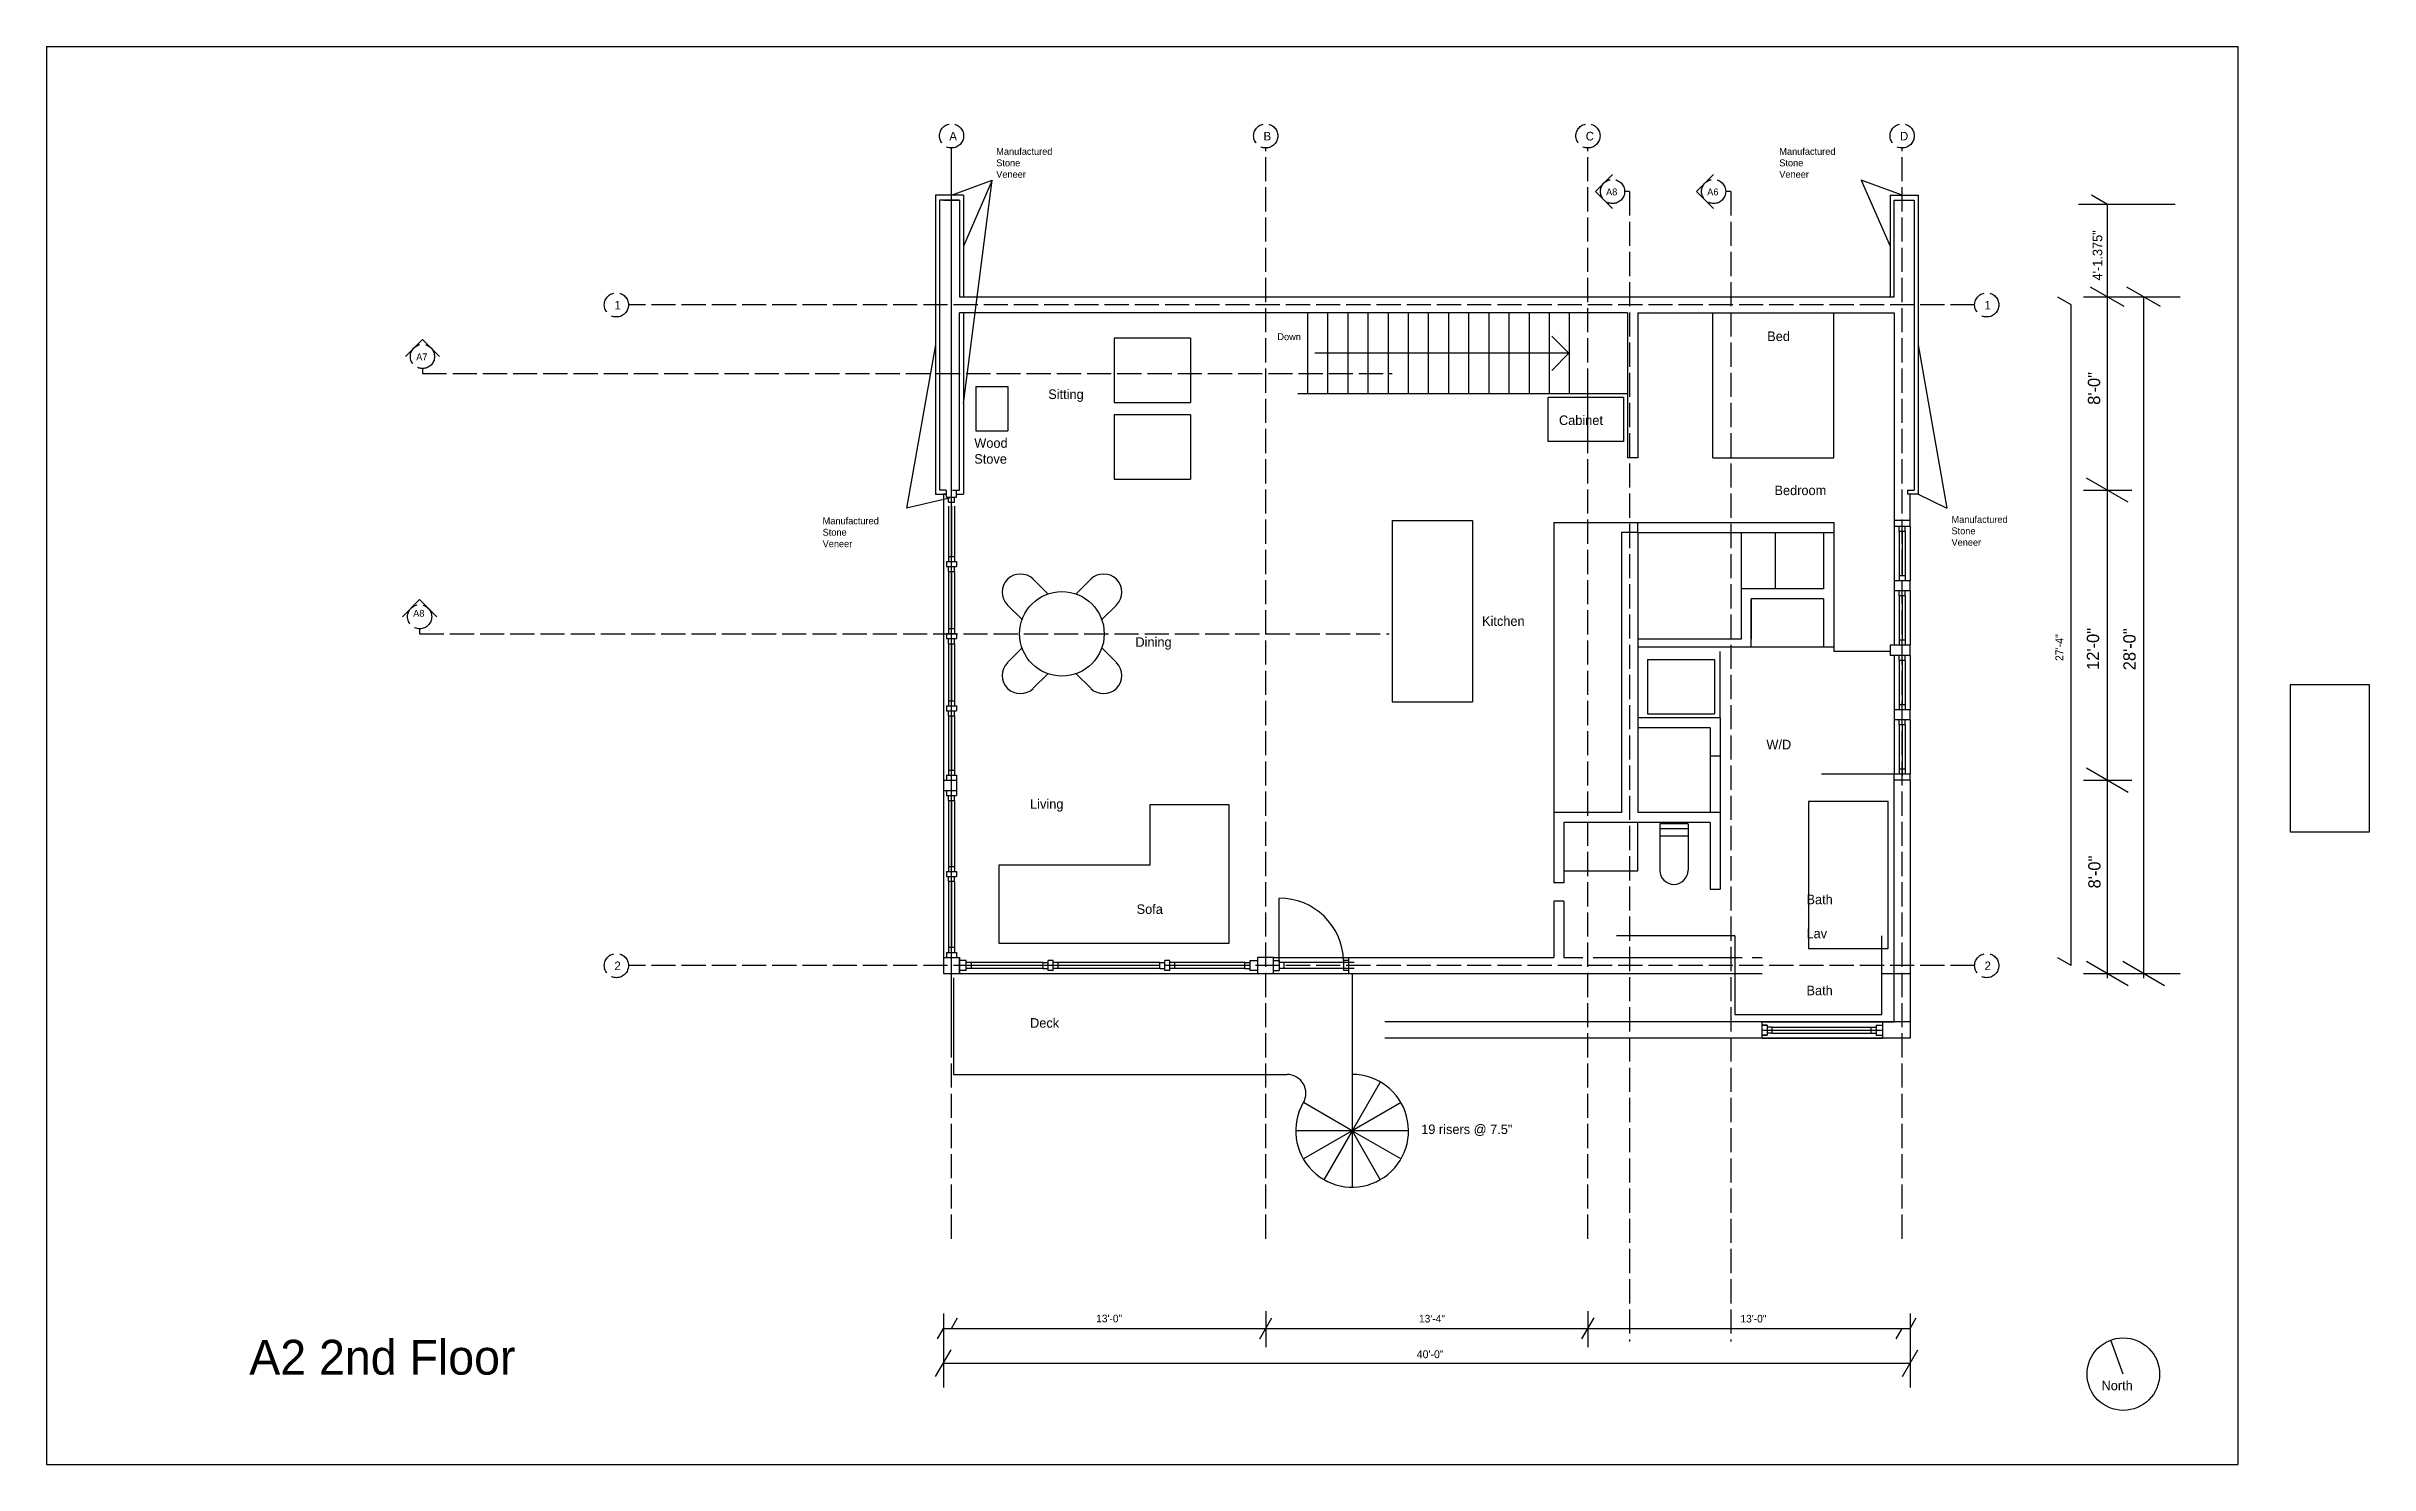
# Model space of a CAD drawing. Header units: inches. Extents: x -5028 to 8475, y 452 to 3434.
# Drawn here: x -5028 to -3875, y 1971 to 2675 of the extents above; entities that cross this region are included whole.
import ezdxf

# ---------------------------------------------------------------- set-up
doc = ezdxf.new("R2010")
doc.units = ezdxf.units.IN
doc.header["$MEASUREMENT"] = 0
doc.linetypes.add('ACAD_ISO02W100', pattern=[15, 12, -3])
for name, color, linetype in [('const', 7, 'Continuous'), ('e1', 7, 'Continuous'), ('e2', 251, 'Continuous'), ('glass', 172, 'Continuous'), ('grid', 252, 'ACAD_ISO02W100'), ('millwork', 253, 'Continuous'), ('sills', 105, 'Continuous'), ('stairs', 140, 'Continuous'), ('walls', 7, 'Continuous')]:
    doc.layers.add(name, color=color, linetype=linetype)

msp = doc.modelspace()

# ---------------------------------------------------------------- texts
at = {"layer": 'const', "attachment_point": 1}
for s, insert, char_height, width in [('A', (-4580.2, 2632.4), 4.26, 1625.197), ('B', (-4424.2, 2632.4), 4.26, 1625.197), ('C', (-4264.2, 2632.4), 4.26, 1625.197), ('D', (-4108.2, 2632.4), 4.26, 1625.197), ('\\pt3.4098;Manufactured^JStone^JVeneer', (-4556.9, 2624.4), 3.41, 1300.158), ('\\pt3.4098;Manufactured^JStone^JVeneer', (-4168.1, 2624.4), 3.41, 1300.158), ('A8', (-4254.1, 2604.3), 3.41, 1300.158), ('A6', (-4203.9, 2604.3), 3.41, 1300.158), ('1', (-4746.5, 2548.5), 4.26, 1625.197), ('1', (-4066.2, 2548.5), 4.26, 1625.197), ('\\pt3.4098;Down', (-4417.3, 2532.4), 3.41, 1300.158), ('Bed', (-4174.1, 2533.3), 4.74, 1805.775), ('A7', (-4844.9, 2522.4), 3.41, 1300.158), ('Sitting', (-4531.1, 2504.5), 4.74, 1805.775), ('Cabinet', (-4277.5, 2491.6), 4.74, 1805.775), ('Wood^JStove', (-4567.8, 2480.3), 4.736, 1805.775), ('\\PBedroom', (-4170.5, 2464.7), 4.74, 1805.775), ('\\pt3.4098;Manufactured^JStone^JVeneer', (-4643.1, 2441), 3.41, 1300.158), ('\\pt3.4098;Manufactured^JStone^JVeneer', (-4082.6, 2441.7), 3.41, 1300.158), ('A8', (-4846.4, 2395.1), 3.41, 1300.158), ('\\PKitchen', (-4315.7, 2399.8), 4.74, 1805.775), ('\\PDining', (-4487.8, 2389.4), 4.74, 1805.775), ('W/D', (-4174.5, 2330.6), 4.74, 1805.775), ('Living', (-4540.1, 2301.1), 4.74, 1805.775), ('Bath', (-4154.6, 2253.7), 4.74, 1805.775), ('Sofa', (-4487.2, 2248.9), 4.74, 1805.775), ('Lav', (-4154.6, 2236.8), 4.74, 1805.775), ('2', (-4746.5, 2220.5), 4.26, 1625.197), ('2', (-4066.2, 2220.5), 4.26, 1625.197), ('Bath', (-4154.6, 2208.5), 4.74, 1805.775), ('Deck', (-4540.1, 2192.4), 4.74, 1805.775), ('19 risers @ 7.5"', (-4345.9, 2139.6), 4.736, 1805.775), ('13\'-0"', (-4507.3, 2045.2), 3.79, 1444.62), ('13\'-4"', (-4347, 2045.1), 3.79, 1444.62), ('13\'-0"', (-4187.4, 2045.1), 3.79, 1444.62), ('A2 2nd Floor', (-4927.8, 2032.7), 17.262, 6582.049), ('40\'-0"', (-4348.1, 2027.5), 3.91, 1491.22), ('North', (-4008.1, 2012.4), 4.74, 1805.775)]:
    msp.add_mtext(s, dxfattribs=dict(at, insert=insert, char_height=char_height, width=width))
at = {"layer": 'const', "attachment_point": 1, "rotation": 90}
for s, insert, char_height, width in [('4\'-1.375"', (-4012.5, 2558.6), 4.74, 1805.775), ('8\'-0"', (-4014.9, 2496.9), 6.11, 2330.032), ('27\'-4"', (-4031, 2369.7), 3.91, 1491.22), ('12\'-0"', (-4015.4, 2365.3), 6.11, 2330.032), ('28\'-0"', (-3997.3, 2365.1), 6.11, 2330.032), ('8\'-0"', (-4014.7, 2256.8), 6.11, 2330.032)]:
    msp.add_mtext(s, dxfattribs=dict(at, insert=insert, char_height=char_height, width=width))

# ---------------------------------------------------------------- linework, layer by layer
for p, q in [((-5028.5, 2674.8), (-3940.5, 2674.8)), ((-5028.5, 2674.8), (-5028.5, 1970.8)), ((-3940.5, 2674.8), (-3940.5, 1970.8)), ((-5028.5, 1970.8), (-3940.5, 1970.8))]:
    msp.add_line(p, q)
at = {"layer": 'const'}
for p, q in [((-3971.6, 2596.3), (-4019.6, 2596.3)), ((-4005.1, 2596.3), (-4013.1, 2600.9)), ((-4005.1, 2212.3), (-4005.1, 2596.3)), ((-4023.1, 2546.5), (-4029.8, 2550.3)), ((-4017.1, 2550.5), (-3969.1, 2550.5)), ((-3996.8, 2545.7), (-4013.5, 2555.3)), ((-3978.8, 2545.7), (-3995.5, 2555.3)), ((-3987.1, 2212.3), (-3987.1, 2550.5)), ((-4023.1, 2218.5), (-4023.1, 2546.5)), ((-3994.8, 2448.5), (-4015.5, 2460.5)), ((-4017.1, 2454.5), (-3993.1, 2454.5)), ((-4017.1, 2310.5), (-3993.1, 2310.5)), ((-3994.8, 2304.5), (-4015.5, 2316.5)), ((-4023.1, 2218.5), (-4029.8, 2222.3)), ((-3994.8, 2208.5), (-4015.5, 2220.5)), ((-3976.8, 2208.5), (-3997.5, 2220.5)), ((-4017.1, 2214.5), (-3969.1, 2214.5)), ((-4583.1, 2045.7), (-4583.1, 2009.1)), ((-4579.1, 2038.4), (-4576.1, 2043.6)), ((-4426.1, 2033.2), (-4420.1, 2043.6)), ((-4266.1, 2033.2), (-4260.1, 2043.6)), ((-4103.1, 2045.7), (-4103.1, 2009.1)), ((-4103.1, 2038.4), (-4100.1, 2043.6)), ((-4586.1, 2033.2), (-4583.1, 2038.4)), ((-4583.1, 2038.4), (-4103.1, 2038.4)), ((-4110.1, 2033.2), (-4107.1, 2038.4)), ((-4587, 2014.5), (-4579.3, 2027.8)), ((-4583.1, 2021.1), (-4103.1, 2021.1)), ((-4107, 2014.5), (-4099.3, 2027.8))]:
    msp.add_line(p, q, dxfattribs=at)
at = {"layer": 'e1'}
for p, q in [((-4103.1, 2436.5), (-4103.1, 2452.5)), ((-4103.1, 2404.5), (-4103.1, 2409.5)), ((-4103.1, 2372.5), (-4103.1, 2377.5)), ((-4103.1, 2340.5), (-4103.1, 2345.5)), ((-4103.1, 2310.5), (-4111.1, 2310.5)), ((-4103.1, 2310.5), (-4103.1, 2313.5)), ((-4103.1, 2310.5), (-4103.1, 2214.5)), ((-4381.9, 2222.5), (-4280.1, 2222.5)), ((-4275.1, 2222.5), (-4265.6, 2222.5)), ((-4260.6, 2222.5), (-4186.6, 2222.5)), ((-4181.6, 2222.5), (-4176.6, 2222.5)), ((-4381.9, 2214.5), (-4176.6, 2214.5)), ((-4116.8, 2214.5), (-4103.1, 2214.5)), ((-4116.8, 2190.5), (-4111.1, 2190.5))]:
    msp.add_line(p, q, dxfattribs=at)
msp.add_circle((-3997.3, 2015.7), 18, dxfattribs=at)
at = {"layer": 'e2'}
for p, q in [((-4242.4, 2602.8), (-4244.9, 2602.8)), ((-4192.2, 2602.8), (-4194.7, 2602.8)), ((-4583.1, 2452.5), (-4583.1, 2310.5)), ((-4583.1, 2305.5), (-4583.1, 2222.5)), ((-4575.1, 2214.5), (-4427.2, 2214.5)), ((-4419.2, 2214.5), (-4381.9, 2214.5)), ((-4376.4, 2214.5), (-4267.2, 2214.5))]:
    msp.add_line(p, q, dxfattribs=at)
at = {"layer": 'glass'}
for p, q in [((-4580.6, 2446.6), (-4580.6, 2421.6)), ((-4577.6, 2446.6), (-4577.6, 2421.6)), ((-4108.6, 2434), (-4108.6, 2412)), ((-4105.6, 2434), (-4105.6, 2412)), ((-4580.6, 2414.1), (-4580.6, 2385.8)), ((-4577.6, 2414.1), (-4577.6, 2385.8)), ((-4108.6, 2402), (-4108.6, 2380)), ((-4105.6, 2402), (-4105.6, 2380)), ((-4580.6, 2378.3), (-4580.6, 2350)), ((-4577.6, 2378.3), (-4577.6, 2350)), ((-4108.6, 2370), (-4108.6, 2348)), ((-4105.6, 2370), (-4105.6, 2348)), ((-4580.6, 2342.5), (-4580.6, 2315.5)), ((-4577.6, 2342.5), (-4577.6, 2315.5)), ((-4108.6, 2338), (-4108.6, 2316)), ((-4105.6, 2338), (-4105.6, 2316)), ((-4580.6, 2300.5), (-4580.6, 2267.7)), ((-4577.6, 2300.5), (-4577.6, 2267.7)), ((-4580.6, 2260.2), (-4580.6, 2227.5)), ((-4577.6, 2260.2), (-4577.6, 2227.5)), ((-4533.7, 2220), (-4569.4, 2220)), ((-4533.7, 2217), (-4569.4, 2217)), ((-4475.7, 2220), (-4526.2, 2220)), ((-4475.7, 2217), (-4526.2, 2217)), ((-4433.4, 2220), (-4468.2, 2220)), ((-4433.4, 2217), (-4468.2, 2217)), ((-4379.2, 2220), (-4413.9, 2220)), ((-4379.2, 2217), (-4413.9, 2217)), ((-4171.6, 2188), (-4122.5, 2188)), ((-4171.6, 2185), (-4122.5, 2185))]:
    msp.add_line(p, q, dxfattribs=at)
at = {"layer": 'grid'}
for p, q in [((-4579.2, 2179.9), (-4579.2, 2624.4)), ((-4579.1, 2082.9), (-4579.1, 2624.4)), ((-4423.1, 2082.9), (-4423.1, 2624.4)), ((-4263.1, 2082.9), (-4263.1, 2624.4)), ((-4107.1, 2082.9), (-4107.1, 2624.4)), ((-4242.4, 2602.8), (-4242.4, 2031.9)), ((-4192.2, 2602.8), (-4192.2, 2031.9)), ((-4071.1, 2546.5), (-4739.5, 2546.5)), ((-4841.8, 2514.9), (-4841.8, 2512.5)), ((-4841.8, 2512.5), (-4360.3, 2512.5)), ((-4843.2, 2385.7), (-4843.2, 2383.2)), ((-4843.2, 2383.2), (-4361.8, 2383.2)), ((-4071.1, 2218.5), (-4739.5, 2218.5))]:
    msp.add_line(p, q, dxfattribs=at)
for centre in [(-4579.1, 2630.4), (-4423.1, 2630.4), (-4263.1, 2630.4), (-4107.1, 2630.4), (-4250.9, 2602.8), (-4200.7, 2602.8), (-4745.5, 2546.5), (-4065.1, 2546.5), (-4841.8, 2520.9), (-4843.2, 2391.7), (-4745.5, 2218.5), (-4065.1, 2218.5)]:
    msp.add_circle(centre, 6, dxfattribs=at)
at = {"layer": 'millwork'}
for p, q in [((-4579.1, 2601), (-4558.9, 2608.5)), ((-4558.9, 2608.5), (-4573.1, 2575.7)), ((-4573.1, 2497.5), (-4558.9, 2608.5)), ((-4107.1, 2601), (-4127.4, 2608.5)), ((-4127.4, 2608.5), (-4113.1, 2575.7)), ((-4111.1, 2550.5), (-4111.1, 2598.5)), ((-4201.1, 2470.5), (-4201.1, 2542.5)), ((-4141.1, 2470.5), (-4141.1, 2542.5)), ((-4587.1, 2526.7), (-4601.4, 2445.6)), ((-4498.4, 2530), (-4498.4, 2498)), ((-4460.4, 2530), (-4498.4, 2530)), ((-4460.4, 2530), (-4460.4, 2498)), ((-4099.1, 2526.7), (-4084.9, 2445.6)), ((-4567.1, 2506), (-4567.1, 2484)), ((-4567.1, 2506), (-4551.1, 2506)), ((-4551.1, 2506), (-4551.1, 2484)), ((-4498.4, 2498), (-4460.4, 2498)), ((-4460.4, 2492), (-4498.4, 2492)), ((-4498.4, 2492), (-4498.4, 2460)), ((-4460.4, 2492), (-4460.4, 2460)), ((-4265.6, 2502.5), (-4243.4, 2502.5)), ((-4567.1, 2484), (-4551.1, 2484)), ((-4201.1, 2470.5), (-4141.1, 2470.5)), ((-4498.4, 2460), (-4460.4, 2460)), ((-4580.1, 2450.5), (-4601.4, 2445.6)), ((-4579.1, 2446.6), (-4579.1, 2421.6)), ((-4099.1, 2452.5), (-4084.9, 2445.6)), ((-4360.4, 2439.5), (-4360.4, 2349.5)), ((-4360.4, 2439.5), (-4320.4, 2439.5)), ((-4320.4, 2439.5), (-4320.4, 2349.5)), ((-4280.1, 2438.5), (-4280.1, 2294.5)), ((-4280.1, 2438.5), (-4141.1, 2438.5)), ((-4238.4, 2433.5), (-4238.4, 2438.5)), ((-4141.1, 2438.5), (-4141.1, 2374.5)), ((-4111.1, 2436.5), (-4111.1, 2409.5)), ((-4107.1, 2434), (-4107.1, 2412)), ((-4103.1, 2436.5), (-4103.1, 2409.5)), ((-4238.4, 2433.5), (-4141.1, 2433.5)), ((-4187.1, 2433.5), (-4187.1, 2380.5)), ((-4170.1, 2433.5), (-4170.1, 2405.5)), ((-4146.1, 2433.5), (-4146.1, 2405.5)), ((-4579.1, 2414.1), (-4579.1, 2385.8)), ((-4538.6, 2410.3), (-4531.3, 2403)), ((-4509.9, 2410.3), (-4517.2, 2403)), ((-4146.1, 2405.5), (-4187.1, 2405.5)), ((-4146.1, 2400.5), (-4182.1, 2400.5)), ((-4182.1, 2400.5), (-4182.1, 2380.5)), ((-4182.1, 2376.5), (-4182.1, 2400.5)), ((-4146.1, 2400.5), (-4146.1, 2376.5)), ((-4111.1, 2404.5), (-4111.1, 2377.5)), ((-4107.1, 2402), (-4107.1, 2380)), ((-4103.1, 2404.5), (-4103.1, 2377.5)), ((-4551.3, 2397.5), (-4544, 2390.3)), ((-4497.2, 2397.5), (-4504.5, 2390.3)), ((-4579.1, 2378.3), (-4579.1, 2350)), ((-4551.3, 2368.9), (-4544, 2376.2)), ((-4497.2, 2368.9), (-4504.5, 2376.2)), ((-4187.1, 2380.5), (-4238.4, 2380.5)), ((-4141.1, 2376.5), (-4238.4, 2376.5)), ((-4233.6, 2370.5), (-4200.3, 2370.5)), ((-4233.6, 2370.5), (-4233.6, 2343.5)), ((-4200.3, 2370.5), (-4200.3, 2343.5)), ((-4197.4, 2341.5), (-4197.4, 2374.5)), ((-4113.1, 2374.5), (-4141.1, 2374.5)), ((-4111.1, 2372.5), (-4111.1, 2345.5)), ((-4107.1, 2370), (-4107.1, 2348)), ((-4103.1, 2372.5), (-4103.1, 2345.5)), ((-4538.6, 2356.2), (-4531.3, 2363.4)), ((-4509.9, 2356.2), (-4517.2, 2363.4)), ((-4579.1, 2342.5), (-4579.1, 2315.5)), ((-4360.4, 2349.5), (-4320.4, 2349.5)), ((-4233.6, 2343.5), (-4200.3, 2343.5)), ((-4111.1, 2340.5), (-4111.1, 2313.5)), ((-4107.1, 2338), (-4107.1, 2312.5)), ((-4107.1, 2338), (-4107.1, 2316)), ((-4103.1, 2340.5), (-4103.1, 2313.5)), ((-4202.4, 2322.5), (-4202.4, 2294.5)), ((-4197.4, 2322.5), (-4197.4, 2294.5)), ((-4111.1, 2313.5), (-4147.1, 2313.5)), ((-4579.1, 2300.5), (-4579.1, 2267.7)), ((-4238.4, 2265.5), (-4238.4, 2289.5)), ((-4227.4, 2288.8), (-4227.4, 2265.8)), ((-4213.4, 2288.8), (-4227.4, 2288.8)), ((-4227.4, 2286.5), (-4213.4, 2286.5)), ((-4213.4, 2288.8), (-4213.4, 2265.8)), ((-4213.4, 2282.8), (-4227.4, 2282.8)), ((-4275.1, 2265.5), (-4238.4, 2265.5)), ((-4579.1, 2260.2), (-4579.1, 2227.5)), ((-4416.4, 2220), (-4416.4, 2252)), ((-4190.2, 2233.2), (-4248.9, 2233.2)), ((-4533.7, 2218.5), (-4569.4, 2218.5)), ((-4475.7, 2218.5), (-4526.2, 2218.5)), ((-4433.4, 2218.5), (-4468.2, 2218.5)), ((-4578.1, 2212.5), (-4578.1, 2164.5)), ((-4380.2, 2214.5), (-4380.2, 2163)), ((-4176.6, 2190.5), (-4116.8, 2190.5)), ((-4176.6, 2186.5), (-4116.9, 2186.5)), ((-4176.6, 2182.5), (-4116.8, 2182.5)), ((-4578.1, 2164.5), (-4412.5, 2164.5)), ((-4366.2, 2160.7), (-4380.2, 2136.5)), ((-4380.2, 2136.5), (-4404.4, 2150.5)), ((-4355.9, 2150.5), (-4380.2, 2136.5)), ((-4352.2, 2136.5), (-4408.2, 2136.5)), ((-4380.2, 2136.5), (-4404.4, 2122.5)), ((-4380.2, 2136.5), (-4394.2, 2112.2)), ((-4380.2, 2136.5), (-4355.9, 2122.5)), ((-4380.2, 2136.5), (-4366.2, 2112.2))]:
    msp.add_line(p, q, dxfattribs=at)
for points in [[(-4282.9, 2478.7), (-4282.9, 2500.7), (-4245.4, 2500.7), (-4245.4, 2478.7), (-4282.9, 2478.7)], [(-4441.4, 2229.5), (-4555.4, 2229.5), (-4555.4, 2268.5), (-4480.4, 2268.5), (-4480.4, 2298.5), (-4441.4, 2298.5), (-4441.4, 2229.5)], [(-4190.2, 2233.2), (-4190.2, 2194.2), (-4117.2, 2194.2), (-4117.2, 2233.2)]]:
    msp.add_lwpolyline(points, dxfattribs=at)
for centre, radius, start, end in [((-4544.9, 2403.9), 9, 45, 225), ((-4503.6, 2403.9), 9, 315, 135), ((-4544.9, 2362.5), 9, 135, 315), ((-4503.6, 2362.5), 9, 225, 45), ((-4220.4, 2265.8), 7, 180, 0), ((-4416.4, 2220), 32, 1.7908, 90), ((-4412.5, 2155.1), 9.33, 330, 90), ((-4380.2, 2136.5), 28, 150, 90)]:
    msp.add_arc(centre, radius, start, end, dxfattribs=at)
at = {"layer": 'sills'}
msp.add_line((-4419.2, 2222.5), (-4381.9, 2222.5), dxfattribs=at)
at = {"layer": 'stairs'}
for p, q in [((-4402.2, 2502.5), (-4402.2, 2542.5)), ((-4392.2, 2502.5), (-4392.2, 2542.5)), ((-4382.2, 2502.5), (-4382.2, 2542.5)), ((-4372.2, 2502.5), (-4372.2, 2542.5)), ((-4362.2, 2502.5), (-4362.2, 2542.5)), ((-4352.2, 2502.5), (-4352.2, 2542.5)), ((-4342.2, 2502.5), (-4342.2, 2542.5)), ((-4332.2, 2502.5), (-4332.2, 2542.5)), ((-4322.2, 2502.5), (-4322.2, 2542.5)), ((-4312.2, 2502.5), (-4312.2, 2542.5)), ((-4302.2, 2502.5), (-4302.2, 2542.5)), ((-4292.2, 2502.5), (-4292.2, 2542.5)), ((-4282.2, 2502.5), (-4282.2, 2542.5)), ((-4272.2, 2502.5), (-4272.2, 2542.5)), ((-4407.2, 2502.5), (-4265.6, 2502.5))]:
    msp.add_line(p, q, dxfattribs=at)
at = {"layer": 'walls'}
for p, q in [((-4250.9, 2611.3), (-4259.4, 2602.8)), ((-4200.7, 2611.3), (-4209.2, 2602.8)), ((-4587.1, 2601), (-4587.1, 2452.5)), ((-4573.1, 2601), (-4587.1, 2601)), ((-4575.1, 2598.5), (-4585.1, 2598.5)), ((-4585.1, 2598.5), (-4585.1, 2454.5)), ((-4583.1, 2598.5), (-4575.1, 2598.5)), ((-4575.1, 2598.5), (-4575.1, 2550.5)), ((-4573.1, 2601), (-4573.1, 2550.5)), ((-4250.9, 2594.3), (-4259.4, 2602.8)), ((-4200.7, 2594.3), (-4209.2, 2602.8)), ((-4113.1, 2601), (-4113.1, 2550.5)), ((-4113.1, 2601), (-4099.1, 2601)), ((-4111.1, 2598.5), (-4101.1, 2598.5)), ((-4101.1, 2598.5), (-4101.1, 2454.5)), ((-4099.1, 2601), (-4099.1, 2452.5)), ((-4575.1, 2550.5), (-4111.1, 2550.5)), ((-4575.1, 2454.5), (-4575.1, 2542.5)), ((-4243.4, 2542.5), (-4575.1, 2542.5)), ((-4573.1, 2542.5), (-4573.1, 2452.5)), ((-4243.4, 2542.5), (-4243.4, 2470.5)), ((-4238.4, 2542.5), (-4111.1, 2542.5)), ((-4238.4, 2542.5), (-4238.4, 2470.5)), ((-4111.1, 2542.5), (-4111.1, 2436.5)), ((-4850.2, 2520.9), (-4841.8, 2529.4)), ((-4833.3, 2520.9), (-4841.8, 2529.4)), ((-4272.6, 2522.5), (-4281, 2530.9)), ((-4272.6, 2522.5), (-4398.7, 2522.5)), ((-4272.6, 2522.5), (-4281, 2514)), ((-4263.1, 2478.5), (-4263.1, 2510.5)), ((-4238.4, 2470.5), (-4243.4, 2470.5)), ((-4587.1, 2452.5), (-4581.9, 2452.5)), ((-4581.9, 2454.5), (-4585.1, 2454.5)), ((-4581.6, 2452.5), (-4583.1, 2452.5)), ((-4581.6, 2451.1), (-4581.6, 2454.5)), ((-4581.6, 2451.1), (-4576.6, 2451.1)), ((-4580.6, 2448.6), (-4580.6, 2451.1)), ((-4580.6, 2448.6), (-4577.6, 2448.6)), ((-4578.6, 2454.5), (-4575.1, 2454.5)), ((-4577.6, 2448.6), (-4577.6, 2451.1)), ((-4576.6, 2451.1), (-4576.6, 2454.5)), ((-4576.6, 2452.5), (-4573.1, 2452.5)), ((-4104.4, 2454.5), (-4101.1, 2454.5)), ((-4104.4, 2454.5), (-4104.4, 2452.5)), ((-4099.1, 2452.5), (-4104.4, 2452.5)), ((-4103.1, 2439.5), (-4111.1, 2439.5)), ((-4103.1, 2436.5), (-4111.1, 2436.5)), ((-4108.6, 2434), (-4108.6, 2436.5)), ((-4105.6, 2434), (-4108.6, 2434)), ((-4105.6, 2434), (-4105.6, 2436.5)), ((-4246.4, 2433.5), (-4246.4, 2294.5)), ((-4238.4, 2433.5), (-4246.4, 2433.5)), ((-4238.4, 2433.5), (-4238.4, 2294.5)), ((-4581.6, 2419.1), (-4576.6, 2419.1)), ((-4581.6, 2419.1), (-4581.6, 2416.6)), ((-4581.6, 2416.6), (-4576.6, 2416.6)), ((-4580.6, 2421.6), (-4580.6, 2419.1)), ((-4580.6, 2421.6), (-4577.6, 2421.6)), ((-4580.6, 2414.1), (-4580.6, 2416.6)), ((-4580.6, 2414.1), (-4577.6, 2414.1)), ((-4577.6, 2421.6), (-4577.6, 2419.1)), ((-4577.6, 2414.1), (-4577.6, 2416.6)), ((-4576.6, 2419.1), (-4576.6, 2416.6)), ((-4105.6, 2412), (-4108.6, 2412)), ((-4108.6, 2412), (-4108.6, 2409.5)), ((-4105.6, 2412), (-4105.6, 2409.5)), ((-4851.7, 2391.7), (-4843.2, 2400.2)), ((-4834.7, 2391.7), (-4843.2, 2400.2)), ((-4111.1, 2409.5), (-4111.1, 2404.5)), ((-4103.1, 2409.5), (-4111.1, 2409.5)), ((-4103.1, 2404.5), (-4111.1, 2404.5)), ((-4108.6, 2402), (-4108.6, 2404.5)), ((-4105.6, 2402), (-4108.6, 2402)), ((-4105.6, 2402), (-4105.6, 2404.5)), ((-4581.6, 2383.3), (-4576.6, 2383.3)), ((-4581.6, 2383.3), (-4581.6, 2380.8)), ((-4581.6, 2380.8), (-4576.6, 2380.8)), ((-4580.6, 2385.8), (-4580.6, 2383.3)), ((-4580.6, 2385.8), (-4577.6, 2385.8)), ((-4580.6, 2378.3), (-4580.6, 2380.8)), ((-4580.6, 2378.3), (-4577.6, 2378.3)), ((-4577.6, 2385.8), (-4577.6, 2383.3)), ((-4577.6, 2378.3), (-4577.6, 2380.8)), ((-4576.6, 2383.3), (-4576.6, 2380.8)), ((-4113.1, 2377.5), (-4113.1, 2372.5)), ((-4103.1, 2377.5), (-4113.1, 2377.5)), ((-4105.6, 2380), (-4108.6, 2380)), ((-4108.6, 2380), (-4108.6, 2377.5)), ((-4105.6, 2380), (-4105.6, 2377.5)), ((-4103.1, 2372.5), (-4113.1, 2372.5)), ((-4108.6, 2370), (-4108.6, 2372.5)), ((-4105.6, 2370), (-4108.6, 2370)), ((-4105.6, 2370), (-4105.6, 2372.5)), ((-4581.6, 2347.5), (-4576.6, 2347.5)), ((-4581.6, 2347.5), (-4581.6, 2345)), ((-4581.6, 2345), (-4576.6, 2345)), ((-4580.6, 2350), (-4580.6, 2347.5)), ((-4580.6, 2350), (-4577.6, 2350)), ((-4580.6, 2342.5), (-4580.6, 2345)), ((-4580.6, 2342.5), (-4577.6, 2342.5)), ((-4577.6, 2350), (-4577.6, 2347.5)), ((-4577.6, 2342.5), (-4577.6, 2345)), ((-4576.6, 2347.5), (-4576.6, 2345)), ((-4103.1, 2345.5), (-4111.1, 2345.5)), ((-4111.1, 2345.5), (-4111.1, 2340.5)), ((-4105.6, 2348), (-4108.6, 2348)), ((-4108.6, 2348), (-4108.6, 2345.5)), ((-4105.6, 2348), (-4105.6, 2345.5)), ((-4197.4, 2341.5), (-4238.4, 2341.5)), ((-4202.4, 2336.5), (-4238.4, 2336.5)), ((-4202.4, 2336.5), (-4202.4, 2322.5)), ((-4197.4, 2341.5), (-4197.4, 2322.5)), ((-4103.1, 2340.5), (-4111.1, 2340.5)), ((-4108.6, 2338), (-4108.6, 2340.5)), ((-4105.6, 2338), (-4108.6, 2338)), ((-4105.6, 2338), (-4105.6, 2340.5)), ((-4197.4, 2322.5), (-4202.4, 2322.5)), ((-4583.1, 2310.5), (-4576.6, 2310.5)), ((-4583.1, 2310.5), (-4583.1, 2305.5)), ((-4581.6, 2313), (-4576.6, 2313)), ((-4581.6, 2313), (-4581.6, 2310.5)), ((-4580.6, 2315.5), (-4577.6, 2315.5)), ((-4580.6, 2315.5), (-4580.6, 2313)), ((-4577.6, 2315.5), (-4577.6, 2313)), ((-4576.6, 2313), (-4576.6, 2303)), ((-4111.1, 2190.5), (-4111.1, 2313.5)), ((-4103.1, 2313.5), (-4111.1, 2313.5)), ((-4105.6, 2316), (-4108.6, 2316)), ((-4108.6, 2316), (-4108.6, 2313.5)), ((-4105.6, 2316), (-4105.6, 2313.5)), ((-4583.1, 2305.5), (-4576.6, 2305.5)), ((-4581.6, 2305.5), (-4581.6, 2303)), ((-4581.6, 2303), (-4576.6, 2303)), ((-4580.6, 2300.5), (-4580.6, 2303)), ((-4580.6, 2300.5), (-4577.6, 2300.5)), ((-4577.6, 2300.5), (-4577.6, 2303)), ((-4246.4, 2294.5), (-4280.1, 2294.5)), ((-4280.1, 2294.5), (-4280.1, 2259.5)), ((-4202.4, 2289.5), (-4275.1, 2289.5)), ((-4275.1, 2289.5), (-4275.1, 2259.5)), ((-4197.4, 2294.5), (-4238.4, 2294.5)), ((-4202.4, 2289.5), (-4202.4, 2256.5)), ((-4197.4, 2294.5), (-4197.4, 2256.5)), ((-4581.6, 2265.2), (-4576.6, 2265.2)), ((-4581.6, 2265.2), (-4581.6, 2262.7)), ((-4581.6, 2262.7), (-4576.6, 2262.7)), ((-4580.6, 2267.7), (-4580.6, 2265.2)), ((-4580.6, 2267.7), (-4577.6, 2267.7)), ((-4580.6, 2260.2), (-4580.6, 2262.7)), ((-4577.6, 2267.7), (-4577.6, 2265.2)), ((-4577.6, 2260.2), (-4577.6, 2262.7)), ((-4576.6, 2265.2), (-4576.6, 2262.7)), ((-4577.6, 2260.2), (-4580.6, 2260.2)), ((-4275.1, 2259.5), (-4280.1, 2259.5)), ((-4280.1, 2250.5), (-4280.1, 2222.5)), ((-4275.1, 2250.5), (-4280.1, 2250.5)), ((-4275.1, 2250.5), (-4275.1, 2222.5)), ((-4202.4, 2256.5), (-4197.4, 2256.5)), ((-4577.6, 2227.5), (-4580.6, 2227.5)), ((-4580.6, 2227.5), (-4580.6, 2225)), ((-4577.6, 2227.5), (-4577.6, 2225)), ((-4583.1, 2222.5), (-4575.1, 2222.5)), ((-4583.1, 2222.5), (-4583.1, 2214.5)), ((-4581.6, 2225), (-4576.6, 2225)), ((-4581.6, 2225), (-4581.6, 2222.5)), ((-4576.6, 2225), (-4576.6, 2222.5)), ((-4575.1, 2222.5), (-4575.1, 2214.5)), ((-4575.1, 2214.5), (-4575.1, 2222.5)), ((-4571.9, 2221), (-4575.1, 2221)), ((-4571.9, 2216), (-4575.1, 2216)), ((-4571.9, 2216), (-4571.9, 2221)), ((-4569.4, 2220), (-4571.9, 2220)), ((-4569.4, 2217), (-4571.9, 2217)), ((-4569.4, 2220), (-4569.4, 2217)), ((-4533.7, 2220), (-4531.2, 2220)), ((-4533.7, 2220), (-4533.7, 2217)), ((-4533.7, 2217), (-4531.2, 2217)), ((-4531.2, 2216), (-4531.2, 2221)), ((-4528.7, 2221), (-4531.2, 2221)), ((-4528.7, 2216), (-4531.2, 2216)), ((-4528.7, 2216), (-4528.7, 2221)), ((-4526.2, 2220), (-4528.7, 2220)), ((-4526.2, 2217), (-4528.7, 2217)), ((-4526.2, 2217), (-4526.2, 2220)), ((-4475.7, 2220), (-4473.2, 2220)), ((-4475.7, 2217), (-4475.7, 2220)), ((-4475.7, 2217), (-4473.2, 2217)), ((-4473.2, 2216), (-4473.2, 2221)), ((-4470.7, 2221), (-4473.2, 2221)), ((-4470.7, 2216), (-4473.2, 2216)), ((-4470.7, 2216), (-4470.7, 2221)), ((-4468.2, 2220), (-4470.7, 2220)), ((-4468.2, 2217), (-4470.7, 2217)), ((-4468.2, 2217), (-4468.2, 2220)), ((-4433.4, 2217), (-4433.4, 2220)), ((-4433.4, 2220), (-4430.9, 2220)), ((-4433.4, 2217), (-4430.9, 2217)), ((-4430.9, 2216), (-4430.9, 2221)), ((-4430.9, 2221), (-4427.2, 2221)), ((-4427.2, 2216), (-4430.9, 2216)), ((-4419.2, 2222.5), (-4427.2, 2222.5)), ((-4427.2, 2222.5), (-4427.2, 2214.5)), ((-4419.2, 2214.5), (-4419.2, 2222.5)), ((-4419.2, 2221), (-4416.4, 2221)), ((-4419.2, 2216), (-4416.4, 2216)), ((-4416.4, 2221), (-4416.4, 2217)), ((-4413.9, 2220), (-4416.4, 2220)), ((-4413.9, 2217), (-4416.4, 2217)), ((-4416.4, 2217), (-4416.4, 2216)), ((-4413.9, 2217), (-4413.9, 2220)), ((-4381.9, 2221), (-4384.4, 2221)), ((-4384.4, 2216), (-4384.4, 2221)), ((-4381.9, 2216), (-4384.4, 2216)), ((-4381.9, 2214.5), (-4381.9, 2222.5)), ((-4381.9, 2222.5), (-4376.4, 2222.5)), ((-4583.1, 2214.5), (-4575.1, 2214.5)), ((-4427.2, 2214.5), (-4419.2, 2214.5)), ((-4381.9, 2214.5), (-4376.4, 2214.5)), ((-4103.1, 2214.5), (-4103.1, 2182.5)), ((-4103.1, 2190.5), (-4364, 2190.5)), ((-4103.1, 2182.5), (-4364, 2182.5)), ((-4176.6, 2182.5), (-4176.6, 2190.5)), ((-4176.6, 2189), (-4174.1, 2189)), ((-4174.1, 2189), (-4176.6, 2189)), ((-4176.6, 2184), (-4174.1, 2184)), ((-4174.1, 2184), (-4176.6, 2184)), ((-4174.1, 2189), (-4174.1, 2184)), ((-4171.6, 2188), (-4174.1, 2188)), ((-4171.6, 2185), (-4174.1, 2185)), ((-4171.6, 2185), (-4171.6, 2188)), ((-4171.6, 2185), (-4171.6, 2188)), ((-4122.5, 2185), (-4122.5, 2188)), ((-4122.5, 2188), (-4120, 2188)), ((-4122.5, 2185), (-4120, 2185)), ((-4120, 2189), (-4120, 2184)), ((-4120, 2189), (-4116.8, 2189)), ((-4120, 2184), (-4116.8, 2184)), ((-4116.8, 2190.5), (-4116.8, 2182.5)), ((-4380.2, 2164.5), (-4380.2, 2108.5)), ((-4423.1, 2047), (-4423.1, 2029.1)), ((-4263.1, 2047), (-4263.1, 2029.1)), ((-3997.3, 2015.7), (-4003.5, 2032.6))]:
    msp.add_line(p, q, dxfattribs=at)
for points in [[(-3914.5, 2284.9), (-3875, 2284.9), (-3875, 2357.9), (-3914.5, 2357.9), (-3914.5, 2284.9)], [(-4153.6, 2227), (-4114.1, 2227), (-4114.1, 2300), (-4153.6, 2300), (-4153.6, 2227)]]:
    msp.add_lwpolyline(points, dxfattribs=at)
msp.add_circle((-4524.3, 2383.2), 21, dxfattribs=at)

msp.set_redraw_order([(e.dxf.handle, doc.entitydb.next_handle()) for e in msp.query("TEXT MTEXT ATTDEF DIMENSION ARC_DIMENSION")])  # texts and dimensions are drawn at this point

doc.saveas('drawing.dxf')
